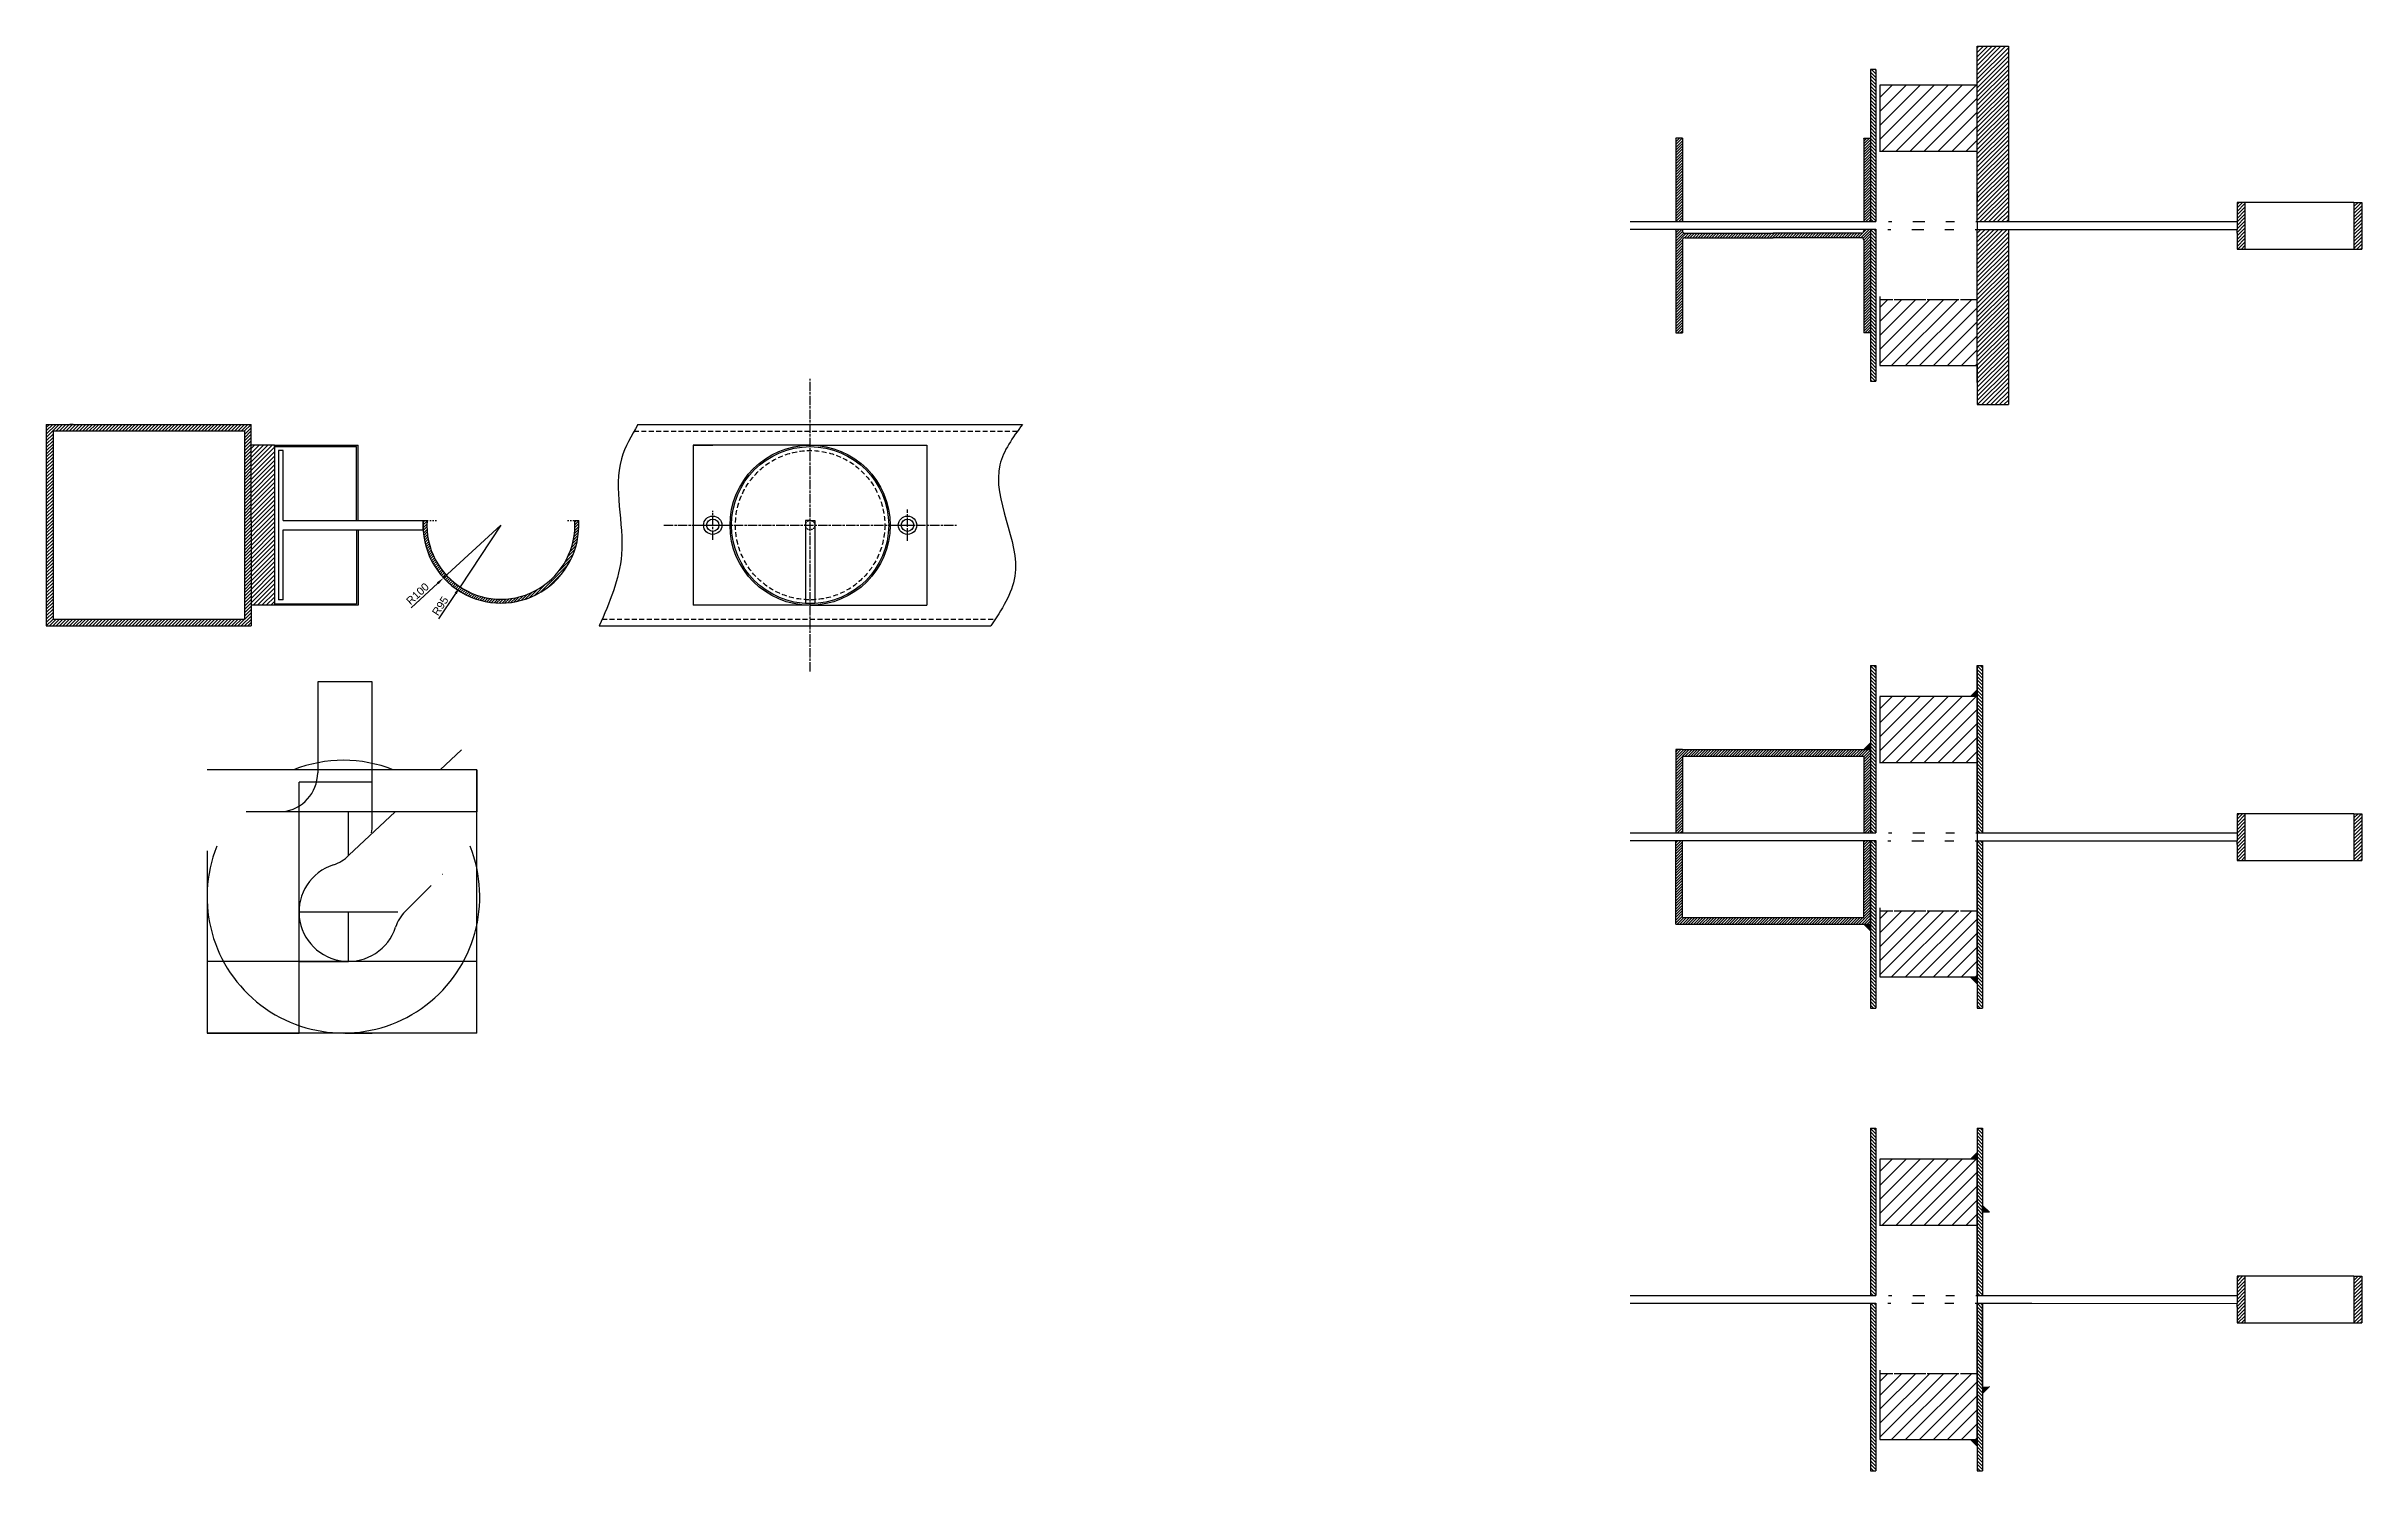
# Model space of a CAD drawing. Header units: millimetres. Extents: x 717 to 16552, y -884 to 8132.
# Drawn here: x 8130 to 11102, y -884 to 945 of the extents above; entities that cross this region are included whole.
import ezdxf

# ---------------------------------------------------------------- set-up
doc = ezdxf.new("R2010")
doc.units = ezdxf.units.MM
for name, pattern in [('ACISOWELD', [3, 2, -1]), ('AM_ISO08W050', [18, 12, -1.5, 3, -1.5]), ('HIDDEN', [9.525, 6.35, -3.175])]:
    doc.linetypes.add(name, pattern=pattern)
doc.layers.add('AM_7', color=4, linetype='AM_ISO08W050', lineweight=25)
doc.layers.add('AM_8', color=1, linetype='Continuous', lineweight=25)
doc.styles.get("Standard").update_dxf_attribs({"font": 'arial.ttf'})
doc.dimstyles.new('ISO-25', dxfattribs={"dimscale": 4, "dimtxt": 2.5, "dimasz": 2.5, "dimexe": 1.25, "dimexo": 0.625, "dimtad": 1, "dimtxsty": 'Standard', "dimcen": 2.5, "dimadec": 0, "dimazin": 0, "dimtfac": 1, "dimtmove": 0, "dimatfit": 3, "dimfxl": 1, "dimarcsym": 0})
pattern_1 = [(135, (0, -3348.5997), (-2.245064, -2.245064), [])]
pattern_2 = [(45, (0, -3348.5997), (-2.245064, 2.245064), [])]
pattern_3 = [(45, (-427, -1995.4417), (-1.76776695, 1.76776695), [])]
pattern_4 = [(45, (0, -1995.4417), (-2.8284271, 2.8284271), [])]
pattern_5 = [(135, (0, -4133.51), (-2.245064, -2.245064), [])]
pattern_6 = [(45, (0, -4133.51), (-2.245064, 2.245064), [])]
pattern_7 = [(45, (-427, -2195.4904), (-1.76776695, 1.76776695), [])]
pattern_8 = [(135, (137, -4133.51), (-2.245064, -2.245064), [])]
pattern_9 = [(135, (0, -4727.4647), (-2.245064, -2.245064), [])]
pattern_10 = [(45, (0, -4727.4647), (-2.245064, 2.245064), [])]
pattern_11 = [(135, (137, -4727.4647), (-2.245064, -2.245064), [])]
pattern_12 = [(45, (0, 0), (-2.8284271, 2.8284271), [])]

msp = doc.modelspace()

# ---------------------------------------------------------------- blocks, each defined once
blk = doc.blocks.new('*D44')
at = {"color": 0, "lineweight": -2, "transparency": 16777216}
for p, q in [((8713.7, 329.9), (8640.1, 262.3)), ((8598.4, 224), (8632.8, 255.5))]:
    blk.add_line(p, q, dxfattribs=at)
at = {"color": 0, "transparency": 16777216}
blk.add_solid([(8631.6, 256.7), (8633.9, 254.3), (8640.1, 262.3)], dxfattribs=at)
at = {"layer": 'Defpoints', "color": 0, "transparency": 16777216}
for p in [(8713.7, 329.9), (8640.1, 262.3)]:
    blk.add_point(p, dxfattribs=at)
at = {"color": 0, "transparency": 16777216, "insert": (8606.8, 241.9), "char_height": 10, "attachment_point": 5, "rotation": 42.5859}
blk.add_mtext('R100', dxfattribs=at)
blk = doc.blocks.new('*D45')
at = {"color": 0, "lineweight": -2, "transparency": 16777216}
for p, q in [((8713.7, 329.9), (8661.3, 250.8)), ((8634.2, 209.9), (8655.7, 242.4))]:
    blk.add_line(p, q, dxfattribs=at)
at = {"color": 0, "transparency": 16777216}
blk.add_solid([(8654.3, 243.3), (8657.1, 241.5), (8661.3, 250.8)], dxfattribs=at)
at = {"layer": 'Defpoints', "color": 0, "transparency": 16777216}
for p in [(8713.7, 329.9), (8661.3, 250.8)]:
    blk.add_point(p, dxfattribs=at)
at = {"color": 0, "transparency": 16777216, "insert": (8635.9, 226.2), "char_height": 10, "attachment_point": 5, "rotation": 56.4657}
blk.add_mtext('R95', dxfattribs=at)

# ---------------------------------------------------------------- dimensions: what is measured, and where the dimension line sits
for mpoint, picture, middle in [((8640.116, 262.272), '*D44', (8606.759, 241.945)), ((8661.261, 250.754), '*D45', (8635.87, 226.211))]:
    dim = msp.add_radius_dim(center=(8713.742, 329.942), mpoint=mpoint, dimstyle='ISO-25')
    dim.commit()
    dim.dimension.update_dxf_attribs({"geometry": picture, "text_midpoint": middle})

# ---------------------------------------------------------------- hatches: boundary and pattern name
h = msp.add_hatch()
h.set_pattern_fill('ANSI31', color=256, angle=90)
h.set_pattern_definition(pattern_1)
h.paths.add_polyline_path([(10471.737, 719.823), (10478.737, 719.823), (10478.737, 914.823), (10471.737, 914.823)])
h = msp.add_hatch()
h.set_pattern_fill('ANSI31', color=256, scale=4, style=0)
h.set_pattern_definition([(45, (-30, -3348.6), (-8.980256, 8.980256), [])])
edge = h.paths.add_edge_path(flags=0)
edge.add_arc((10543.737, 633.288), 13.5, -94.151925, -85.848075, ccw=False)
edge.add_line((10542.76, 619.823), (10502.307, 619.823))
edge.add_arc((10501.33, 633.288), 13.5, -94.151925, -85.848075, ccw=False)
edge.add_line((10500.353, 619.823), (10483.737, 619.823))
edge.add_line((10483.737, 619.823), (10483.737, 534.823))
edge.add_line((10483.737, 534.823), (10608.737, 534.823))
edge.add_line((10608.737, 534.823), (10608.737, 619.823))
edge.add_line((10608.737, 619.823), (10587.121, 619.823))
edge.add_arc((10586.144, 633.288), 13.5, -94.151925, -85.848075, ccw=False)
edge.add_line((10585.166, 619.823), (10544.714, 619.823))
h.paths.add_polyline_path([(10483.737, 894.823), (10483.737, 809.823), (10608.737, 809.823), (10608.737, 894.823)], flags=0)
edge = h.paths.add_edge_path(flags=0)
edge.add_arc((10586.144, 633.288), 13.5, -94.151925, -85.848075, ccw=False)
edge.add_line((10587.121, 619.823), (10585.166, 619.823))
edge = h.paths.add_edge_path(flags=0)
edge.add_arc((10501.33, 633.288), 13.5, -94.151925, -85.848075, ccw=False)
edge.add_line((10502.307, 619.823), (10500.353, 619.823))
edge = h.paths.add_edge_path(flags=0)
edge.add_arc((10543.737, 633.288), 13.5, -94.151925, -85.848075, ccw=False)
edge.add_line((10544.714, 619.823), (10542.76, 619.823))
edge = h.paths.add_edge_path(flags=0)
edge.add_arc((10586.144, 633.288), 13.5, -94.151925, -85.848075, ccw=False)
edge.add_line((10587.121, 619.823), (10585.166, 619.823))
edge = h.paths.add_edge_path(flags=0)
edge.add_arc((10501.33, 633.288), 13.5, -94.151925, -85.848075, ccw=False)
edge.add_line((10502.307, 619.823), (10500.353, 619.823))
edge = h.paths.add_edge_path(flags=0)
edge.add_arc((10543.737, 633.288), 13.5, -94.151925, -85.848075, ccw=False)
edge.add_line((10544.714, 619.823), (10542.76, 619.823))
h = msp.add_hatch()
h.set_pattern_fill('ANSI31', color=256)
h.set_pattern_definition(pattern_2)
h.paths.add_polyline_path([(10952.301, 744.453), (10942.301, 744.453), (10942.301, 725.614), (10942.301, 719.823), (10942.296, 709.61), (10942.258, 709.61), (10942.301, 704.823), (10942.301, 684.521), (10952.301, 684.521)])
h = msp.add_hatch()
h.set_pattern_fill('ANSI31', color=256)
h.set_pattern_definition(pattern_2)
h.paths.add_polyline_path([(11102.278, 744.453), (11092.278, 744.453), (11092.278, 684.521), (11102.278, 684.521)])
h = msp.add_hatch()
h.set_pattern_fill('ANSI31', color=256, angle=90)
h.set_pattern_definition(pattern_1)
h.paths.add_polyline_path([(10478.737, 709.823), (10471.737, 709.823), (10471.737, 514.823), (10478.737, 514.823)])
h = msp.add_hatch()
h.set_pattern_fill('ANSI31', color=256, angle=90)
h.set_pattern_definition(pattern_5)
h.paths.add_polyline_path([(10471.737, -65.087), (10478.737, -65.087), (10478.737, 149.913), (10471.737, 149.913)])
h = msp.add_hatch()
h.set_pattern_fill('ANSI31', color=256, angle=90)
h.set_pattern_definition(pattern_8)
h.paths.add_polyline_path([(10608.737, -65.087), (10615.737, -65.087), (10615.737, 149.913), (10608.737, 149.913)])
h = msp.add_hatch()
h.set_pattern_fill('ANSI31', color=256, scale=4, style=0)
h.set_pattern_definition([(45, (-30, -4133.51), (-8.980256, 8.980256), [])])
edge = h.paths.add_edge_path(flags=0)
edge.add_arc((10543.737, -151.622), 13.5, -94.151925, -85.848075, ccw=False)
edge.add_line((10542.76, -165.087), (10502.307, -165.087))
edge.add_arc((10501.33, -151.622), 13.5, -94.151925, -85.848075, ccw=False)
edge.add_line((10500.353, -165.087), (10483.737, -165.087))
edge.add_line((10483.737, -165.087), (10483.737, -250.087))
edge.add_line((10483.737, -250.087), (10608.737, -250.087))
edge.add_line((10608.737, -250.087), (10608.737, -165.087))
edge.add_line((10608.737, -165.087), (10587.121, -165.087))
edge.add_arc((10586.144, -151.622), 13.5, -94.151925, -85.848075, ccw=False)
edge.add_line((10585.166, -165.087), (10544.714, -165.087))
h.paths.add_polyline_path([(10483.737, 109.913), (10483.737, 24.913), (10608.737, 24.913), (10608.737, 109.913)], flags=0)
edge = h.paths.add_edge_path(flags=0)
edge.add_arc((10586.144, -151.622), 13.5, -94.151925, -85.848075, ccw=False)
edge.add_line((10587.121, -165.087), (10585.166, -165.087))
edge = h.paths.add_edge_path(flags=0)
edge.add_arc((10501.33, -151.622), 13.5, -94.151925, -85.848075, ccw=False)
edge.add_line((10502.307, -165.087), (10500.353, -165.087))
edge = h.paths.add_edge_path(flags=0)
edge.add_arc((10543.737, -151.622), 13.5, -94.151925, -85.848075, ccw=False)
edge.add_line((10544.714, -165.087), (10542.76, -165.087))
edge = h.paths.add_edge_path(flags=0)
edge.add_arc((10586.144, -151.622), 13.5, -94.151925, -85.848075, ccw=False)
edge.add_line((10587.121, -165.087), (10585.166, -165.087))
edge = h.paths.add_edge_path(flags=0)
edge.add_arc((10501.33, -151.622), 13.5, -94.151925, -85.848075, ccw=False)
edge.add_line((10502.307, -165.087), (10500.353, -165.087))
edge = h.paths.add_edge_path(flags=0)
edge.add_arc((10543.737, -151.622), 13.5, -94.151925, -85.848075, ccw=False)
edge.add_line((10544.714, -165.087), (10542.76, -165.087))
h = msp.add_hatch()
h.set_pattern_fill('ANSI31', color=256)
h.set_pattern_definition(pattern_6)
h.paths.add_polyline_path([(10952.301, -40.457), (10942.301, -40.457), (10942.301, -59.296), (10942.301, -65.087), (10942.296, -75.3), (10942.258, -75.3), (10942.301, -80.087), (10942.301, -100.389), (10952.301, -100.389)])
h = msp.add_hatch()
h.set_pattern_fill('ANSI31', color=256)
h.set_pattern_definition(pattern_6)
h.paths.add_polyline_path([(11102.278, -40.457), (11092.278, -40.457), (11092.278, -100.389), (11102.278, -100.389)])
h = msp.add_hatch()
h.set_pattern_fill('ANSI31', color=256, angle=90)
h.set_pattern_definition(pattern_5)
h.paths.add_polyline_path([(10478.737, -75.087), (10471.737, -75.087), (10471.737, -290.087), (10478.737, -290.087)])
h = msp.add_hatch()
h.set_pattern_fill('ANSI31', color=256, angle=90)
h.set_pattern_definition(pattern_8)
h.paths.add_polyline_path([(10615.737, -75.087), (10608.737, -75.087), (10608.737, -290.087), (10615.737, -290.087)])
h = msp.add_hatch()
h.set_pattern_fill('ANSI31', color=256, angle=90)
h.set_pattern_definition(pattern_9)
h.paths.add_polyline_path([(10471.737, -659.042), (10478.737, -659.042), (10478.737, -444.042), (10471.737, -444.042)])
h = msp.add_hatch()
h.set_pattern_fill('ANSI31', color=256, angle=90)
h.set_pattern_definition(pattern_11)
h.paths.add_polyline_path([(10608.737, -659.042), (10615.737, -659.042), (10615.737, -444.042), (10608.737, -444.042)])
h = msp.add_hatch()
h.set_pattern_fill('ANSI31', color=256, scale=4, style=0)
h.set_pattern_definition([(45, (-30, -4727.465), (-8.980256, 8.980256), [])])
edge = h.paths.add_edge_path(flags=0)
edge.add_arc((10543.737, -745.577), 13.5, -94.151925, -85.848075, ccw=False)
edge.add_line((10542.76, -759.042), (10502.307, -759.042))
edge.add_arc((10501.33, -745.577), 13.5, -94.151925, -85.848075, ccw=False)
edge.add_line((10500.353, -759.042), (10483.737, -759.042))
edge.add_line((10483.737, -759.042), (10483.737, -844.042))
edge.add_line((10483.737, -844.042), (10608.737, -844.042))
edge.add_line((10608.737, -844.042), (10608.737, -759.042))
edge.add_line((10608.737, -759.042), (10587.121, -759.042))
edge.add_arc((10586.144, -745.577), 13.5, -94.151925, -85.848075, ccw=False)
edge.add_line((10585.166, -759.042), (10544.714, -759.042))
h.paths.add_polyline_path([(10483.737, -484.042), (10483.737, -569.042), (10608.737, -569.042), (10608.737, -484.042)], flags=0)
edge = h.paths.add_edge_path(flags=0)
edge.add_arc((10586.144, -745.577), 13.5, -94.151925, -85.848075, ccw=False)
edge.add_line((10587.121, -759.042), (10585.166, -759.042))
edge = h.paths.add_edge_path(flags=0)
edge.add_arc((10501.33, -745.577), 13.5, -94.151925, -85.848075, ccw=False)
edge.add_line((10502.307, -759.042), (10500.353, -759.042))
edge = h.paths.add_edge_path(flags=0)
edge.add_arc((10543.737, -745.577), 13.5, -94.151925, -85.848075, ccw=False)
edge.add_line((10544.714, -759.042), (10542.76, -759.042))
edge = h.paths.add_edge_path(flags=0)
edge.add_arc((10586.144, -745.577), 13.5, -94.151925, -85.848075, ccw=False)
edge.add_line((10587.121, -759.042), (10585.166, -759.042))
edge = h.paths.add_edge_path(flags=0)
edge.add_arc((10501.33, -745.577), 13.5, -94.151925, -85.848075, ccw=False)
edge.add_line((10502.307, -759.042), (10500.353, -759.042))
edge = h.paths.add_edge_path(flags=0)
edge.add_arc((10543.737, -745.577), 13.5, -94.151925, -85.848075, ccw=False)
edge.add_line((10544.714, -759.042), (10542.76, -759.042))
h = msp.add_hatch()
h.set_pattern_fill('ANSI31', color=256)
h.set_pattern_definition(pattern_10)
h.paths.add_polyline_path([(10952.301, -634.412), (10942.301, -634.412), (10942.301, -653.251), (10942.301, -659.042), (10942.296, -669.255), (10942.258, -669.255), (10942.301, -674.042), (10942.301, -694.344), (10952.301, -694.344)])
h = msp.add_hatch()
h.set_pattern_fill('ANSI31', color=256)
h.set_pattern_definition(pattern_10)
h.paths.add_polyline_path([(11102.278, -634.412), (11092.278, -634.412), (11092.278, -694.344), (11102.278, -694.344)])
h = msp.add_hatch()
h.set_pattern_fill('ANSI31', color=256, angle=90)
h.set_pattern_definition(pattern_9)
h.paths.add_polyline_path([(10478.737, -669.042), (10471.737, -669.042), (10471.737, -884.042), (10478.737, -884.042)])
h = msp.add_hatch()
h.set_pattern_fill('ANSI31', color=256, angle=90)
h.set_pattern_definition(pattern_11)
h.paths.add_polyline_path([(10615.737, -669.042), (10608.737, -669.042), (10608.737, -884.042), (10615.737, -884.042)])
at = {"layer": 'AM_8'}
h = msp.add_hatch(dxfattribs=at)
h.set_pattern_fill('_U', color=0, scale=4, angle=45, style=0, pattern_type=0)
h.set_pattern_definition(pattern_4)
h.paths.add_polyline_path([(10648.737, 719.823), (10648.737, 944.823), (10608.737, 944.823), (10608.737, 809.823), (10608.737, 806.309), (10608.737, 719.823)])
at = {"layer": 'AM_8', "true_color": 0xf1eb1f}
h = msp.add_hatch(dxfattribs=at)
h.set_pattern_fill('_U', color=2, scale=2.5, angle=45, style=0, pattern_type=0)
h.set_pattern_definition(pattern_3)
h.paths.add_polyline_path([(10230.337, 719.823), (10230.337, 826.84), (10221.737, 826.84), (10221.737, 719.823)])
h = msp.add_hatch(dxfattribs=at)
h.set_pattern_fill('_U', color=2, scale=2.5, angle=45, style=0, pattern_type=0)
h.set_pattern_definition(pattern_3)
h.paths.add_polyline_path([(10463.137, 826.84), (10463.137, 719.823), (10471.737, 719.823), (10471.737, 826.84)])
h = msp.add_hatch(dxfattribs=at)
h.set_pattern_fill('_U', color=2, scale=2.5, angle=45, style=0, pattern_type=0)
h.set_pattern_definition(pattern_3)
edge = h.paths.add_edge_path()
edge.add_arc((10460.137, 695.94), 3, 0, 90, ccw=False)
edge.add_line((10463.137, 695.94), (10463.137, 576.84))
edge.add_line((10463.137, 576.84), (10471.737, 576.84))
edge.add_line((10471.737, 576.84), (10471.737, 709.629))
edge.add_line((10471.737, 709.629), (10463.137, 709.632))
edge.add_line((10463.137, 709.632), (10463.137, 707.74))
edge.add_arc((10460.137, 707.74), 3, -90, 0, ccw=False)
edge.add_line((10460.137, 704.74), (10233.337, 704.74))
edge.add_arc((10233.337, 707.74), 3, 180, 270, ccw=False)
edge.add_line((10230.337, 707.74), (10230.337, 709.74))
edge.add_line((10230.337, 709.74), (10221.737, 709.74))
edge.add_line((10221.737, 709.74), (10221.737, 576.84))
edge.add_line((10221.737, 576.84), (10230.337, 576.84))
edge.add_line((10230.337, 576.84), (10230.337, 695.94))
edge.add_arc((10233.337, 695.94), 3, 90, 180, ccw=False)
edge.add_line((10233.337, 698.94), (10460.137, 698.94))
at = {"layer": 'AM_8'}
h = msp.add_hatch(dxfattribs=at)
h.set_pattern_fill('_U', color=0, scale=4, angle=45, style=0, pattern_type=0)
h.set_pattern_definition(pattern_4)
h.paths.add_polyline_path([(10648.737, 484.823), (10648.737, 709.74), (10638.737, 709.74), (10608.737, 709.753), (10608.737, 484.823)])
h = msp.add_hatch(dxfattribs=at)
h.set_pattern_fill('_U', color=256, scale=3, angle=45, style=0, pattern_type=0)
h.set_pattern_definition([(45, (0, 0), (-2.1213203, 2.1213203), [])])
h.paths.add_polyline_path([(8138.818, 450.642), (8384.518, 450.642), (8384.518, 341.334), (8384.518, 335.942), (8384.518, 324.386), (8393.118, 324.386), (8393.118, 459.242), (8160.218, 459.242), (8130.218, 459.242), (8130.218, 200.642), (8393.118, 200.642), (8393.118, 227.112), (8393.118, 229.112), (8393.118, 324.386), (8384.518, 324.386), (8384.518, 323.942), (8384.518, 318.55), (8384.518, 209.242), (8138.818, 209.242)])
at = {"layer": 'AM_8', "true_color": 0x139b48}
h = msp.add_hatch(dxfattribs=at)
h.set_pattern_fill('_U', color=114, scale=4, angle=45, style=0, pattern_type=0)
h.set_pattern_definition(pattern_12)
h.paths.add_polyline_path([(8423.118, 324.394), (8423.118, 432.772), (8393.118, 432.772), (8393.118, 324.394)])
at = {"layer": 'AM_8'}
h = msp.add_hatch(dxfattribs=at)
h.set_pattern_fill('_U', color=256, scale=2.5, angle=45, style=0, pattern_type=0)
h.set_pattern_definition([(45, (0, 0), (-1.76776695, 1.76776695), [])])
edge = h.paths.add_edge_path()
edge.add_arc((8713.742, 329.942), 95, 176.378909, 363.621091)
edge.add_line((8808.553, 335.942), (8813.562, 335.942))
edge.add_arc((8713.742, 329.942), 100, -183.439813, 3.439813, ccw=False)
edge.add_line((8613.922, 335.942), (8618.932, 335.942))
at = {"layer": 'AM_8', "true_color": 0x139b48}
h = msp.add_hatch(dxfattribs=at)
h.set_pattern_fill('_U', color=114, scale=4, angle=45, style=0, pattern_type=0)
h.set_pattern_definition(pattern_12)
h.paths.add_polyline_path([(8393.118, 227.112), (8423.118, 227.112), (8423.118, 324.386), (8393.118, 324.386), (8393.118, 323.942), (8393.118, 229.112)])
at = {"layer": 'AM_8'}
for points in [[(10608.737, 118.513), (10600.137, 109.913), (10608.737, 109.913)], [(10471.737, 50.529), (10463.137, 41.929), (10471.737, 41.929)], [(10471.737, -190.774), (10463.137, -182.174), (10471.737, -182.174)], [(10608.737, -258.758), (10600.137, -250.158), (10608.737, -250.158)], [(10608.737, -475.442), (10600.137, -484.042), (10608.737, -484.042)], [(10615.737, -552.025), (10624.337, -552.025), (10615.737, -543.425)], [(10615.737, -776.129), (10624.337, -776.129), (10615.737, -784.729)], [(10608.737, -852.712), (10600.137, -844.112), (10608.737, -844.112)]]:
    msp.add_hatch(color=0, dxfattribs=at).paths.add_polyline_path(points)
at = {"layer": 'AM_8', "true_color": 0xf1eb1f}
h = msp.add_hatch(dxfattribs=at)
h.set_pattern_fill('_U', color=2, scale=2.5, angle=45, style=0, pattern_type=0)
h.set_pattern_definition(pattern_7)
h.paths.add_polyline_path([(10463.137, -65.087), (10471.737, -65.087), (10471.737, 41.929), (10221.737, 41.929), (10221.737, -65.087), (10230.337, -65.087), (10230.337, 33.329), (10463.137, 33.329)])
h = msp.add_hatch(dxfattribs=at)
h.set_pattern_fill('_U', color=2, scale=2.5, angle=45, style=0, pattern_type=0)
h.set_pattern_definition(pattern_7)
h.paths.add_polyline_path([(10463.137, -75.158), (10471.737, -75.158), (10471.737, -182.174), (10221.737, -182.174), (10221.737, -75.158), (10230.337, -75.158), (10230.337, -173.574), (10463.137, -173.574)])

# ---------------------------------------------------------------- linework, layer by layer
for p, q in [((10608.737, 894.823), (10608.737, 944.823)), ((10608.737, 944.823), (10648.737, 944.823)), ((10648.737, 944.823), (10648.737, 719.823)), ((10478.737, 914.823), (10471.737, 914.823)), ((10471.737, 914.823), (10471.737, 719.823)), ((10478.737, 914.823), (10478.737, 719.823)), ((10608.737, 894.823), (10483.737, 894.823)), ((10483.737, 894.823), (10483.737, 809.167)), ((10608.737, 719.823), (10608.737, 894.823)), ((10608.737, 755.126), (10608.737, 844.455)), ((10230.337, 826.84), (10221.737, 826.84)), ((10221.737, 826.84), (10221.737, 719.823)), ((10230.337, 826.84), (10230.337, 719.823)), ((10463.137, 826.84), (10463.137, 719.823)), ((10463.137, 826.84), (10471.737, 826.84)), ((10471.737, 826.84), (10471.737, 719.823)), ((10608.737, 809.823), (10483.737, 809.823)), ((10608.737, 719.823), (10608.737, 809.823)), ((10608.737, 719.823), (10608.737, 809.823)), ((10648.737, 826.84), (10648.737, 719.823)), ((10608.737, 755.126), (10608.737, 745.126)), ((10608.737, 719.823), (10608.737, 745.126)), ((11092.301, 744.453), (10942.301, 744.453)), ((10942.301, 744.453), (10942.301, 725.614)), ((10952.301, 744.453), (10952.301, 684.521)), ((11092.278, 744.453), (11092.278, 684.521)), ((11092.278, 744.453), (11102.278, 744.453)), ((11102.278, 744.453), (11102.278, 684.521)), ((10163.457, 719.823), (10478.737, 719.823)), ((10494.975, 719.823), (10498.973, 719.823)), ((10526.201, 719.823), (10541.38, 719.823)), ((10568.607, 719.823), (10579.789, 719.823)), ((10606.882, 719.823), (10638.737, 719.823)), ((10608.737, 719.823), (10608.737, 709.753)), ((10638.737, 719.823), (10678.737, 719.823)), ((10648.737, 719.823), (10648.737, 724.823)), ((10678.737, 719.823), (10942.301, 719.823)), ((10942.301, 719.823), (10942.296, 709.61)), ((10942.301, 725.614), (10942.301, 719.823)), ((10163.457, 709.823), (10478.737, 709.823)), ((10221.737, 709.823), (10221.737, 576.84)), ((10230.337, 709.74), (10230.337, 707.74)), ((10230.337, 695.94), (10230.337, 576.84)), ((10233.337, 704.74), (10238.337, 704.74)), ((10233.337, 704.74), (10346.737, 704.74)), ((10233.337, 698.94), (10346.737, 698.94)), ((10460.137, 704.74), (10346.737, 704.74)), ((10460.137, 698.94), (10346.737, 698.94)), ((10463.137, 709.632), (10463.137, 707.74)), ((10463.137, 695.94), (10463.137, 576.84)), ((10471.737, 709.823), (10471.737, 514.823)), ((10471.737, 709.629), (10471.737, 585.44)), ((10478.737, 709.823), (10478.737, 514.823)), ((10494.142, 709.802), (10497.669, 709.8)), ((10524.895, 709.788), (10540.074, 709.782)), ((10567.3, 709.77), (10578.953, 709.765)), ((10606.045, 709.754), (10638.737, 709.74)), ((10608.737, 684.521), (10608.737, 709.753)), ((10608.737, 513.031), (10608.737, 684.521)), ((10638.737, 709.74), (10678.737, 709.74)), ((10648.737, 709.74), (10648.737, 674.521)), ((10648.737, 709.74), (10648.737, 704.74)), ((10648.737, 709.74), (10648.737, 585.44)), ((10678.737, 709.723), (10942.258, 709.61)), ((10942.301, 704.823), (10942.258, 709.61)), ((10942.301, 704.823), (10942.301, 684.521)), ((10942.301, 684.521), (11102.278, 684.521)), ((10648.737, 674.521), (10648.737, 484.823)), ((10483.737, 623.696), (10483.737, 619.823)), ((10483.737, 623.696), (10483.737, 534.823)), ((10483.737, 619.823), (10500.353, 619.823)), ((10502.307, 619.823), (10542.76, 619.823)), ((10544.714, 619.823), (10585.166, 619.823)), ((10587.121, 619.823), (10608.737, 619.823)), ((10221.737, 576.84), (10230.337, 576.84)), ((10471.737, 576.84), (10463.137, 576.84)), ((10471.737, 585.44), (10471.737, 576.84)), ((10478.877, 585.44), (10478.877, 585.44)), ((10648.737, 585.44), (10648.737, 576.84)), ((10471.737, 514.823), (10478.737, 514.823)), ((10483.737, 534.823), (10608.737, 534.823)), ((10608.737, 534.823), (10608.737, 484.823)), ((10608.737, 513.031), (10608.737, 484.823)), ((10608.737, 484.823), (10648.737, 484.823)), ((8130.218, 459.242), (8393.118, 459.242)), ((8130.218, 459.242), (8130.218, 335.942)), ((8384.518, 450.642), (8138.818, 450.642)), ((8138.818, 450.642), (8138.818, 335.942)), ((8164.518, 459.242), (8160.218, 459.242)), ((8384.518, 450.642), (8384.518, 335.942)), ((8393.118, 335.942), (8393.118, 459.242)), ((8889.445, 459.242), (9383.158, 459.242)), ((8423.118, 432.772), (8393.118, 432.772)), ((8423.118, 432.772), (8423.118, 227.112)), ((8423.118, 430.772), (8423.118, 432.772)), ((8423.118, 432.772), (8530.598, 432.772)), ((8423.118, 432.772), (8423.118, 430.772)), ((8423.118, 430.772), (8528.598, 430.772)), ((8434.118, 425.772), (8428.118, 425.772)), ((8434.118, 425.772), (8428.118, 425.772)), ((8428.118, 425.772), (8428.118, 234.112)), ((8434.118, 407.942), (8434.118, 425.772)), ((8434.118, 420.772), (8434.118, 425.772)), ((8528.598, 335.942), (8528.598, 430.772)), ((8530.598, 335.942), (8530.598, 432.772)), ((9110.669, 432.78), (8960.669, 432.78)), ((8960.669, 432.78), (8960.669, 227.104)), ((8960.669, 432.78), (8985.669, 432.78)), ((9110.669, 432.78), (9260.669, 432.78)), ((9260.669, 432.78), (9260.669, 227.104)), ((8434.118, 335.942), (8434.118, 407.942)), ((8130.218, 335.942), (8130.218, 323.942)), ((8138.818, 335.942), (8138.818, 323.942)), ((8384.518, 335.942), (8384.518, 323.942)), ((8393.118, 335.942), (8393.118, 323.942)), ((8434.118, 335.942), (8613.742, 335.942)), ((8528.598, 335.942), (8530.598, 335.942)), ((8613.742, 335.942), (8613.742, 323.942)), ((8613.742, 335.942), (8618.932, 335.942)), ((8808.553, 335.942), (8813.562, 335.942)), ((9104.669, 335.942), (9104.669, 229.942)), ((9110.669, 335.942), (9104.669, 335.942)), ((9104.669, 335.942), (9116.669, 335.942)), ((9116.669, 335.942), (9116.669, 229.942)), ((8130.218, 323.942), (8130.218, 200.642)), ((8138.818, 323.942), (8138.818, 209.242)), ((8384.518, 323.942), (8384.518, 209.242)), ((8393.118, 323.942), (8393.118, 229.112)), ((8393.118, 323.942), (8393.118, 200.642)), ((8434.118, 323.942), (8613.742, 323.942)), ((8434.118, 234.112), (8434.118, 323.942)), ((8528.598, 323.942), (8528.598, 229.112)), ((8530.598, 323.942), (8530.598, 227.112)), ((8138.818, 209.242), (8384.518, 209.242)), ((8423.118, 227.112), (8393.118, 227.112)), ((8423.118, 229.112), (8528.598, 229.112)), ((8423.118, 229.112), (8423.118, 229.112)), ((8423.118, 229.112), (8423.118, 227.112)), ((8530.598, 227.112), (8423.118, 227.112)), ((8434.118, 234.112), (8428.118, 234.112)), ((9110.669, 227.104), (8960.669, 227.104)), ((9104.669, 229.942), (9116.669, 229.942)), ((9110.669, 227.104), (9260.669, 227.104)), ((8130.218, 200.642), (8393.118, 200.642)), ((8840.03, 200.642), (9342.53, 200.642)), ((10471.737, 149.913), (10471.737, -65.087)), ((10471.737, 149.913), (10478.737, 149.913)), ((10478.737, 149.913), (10478.737, -65.087)), ((10608.737, 149.913), (10608.737, -65.087)), ((10608.737, 149.913), (10615.737, 149.913)), ((10608.737, 109.913), (10608.737, 149.913)), ((10615.737, 149.913), (10615.737, -65.087)), ((8548.564, 129.014), (8478.564, 129.014)), ((8478.564, 129.014), (8478.564, 11.991)), ((8548.564, -54.77), (8548.564, 129.014)), ((10608.737, 109.913), (10483.737, 109.913)), ((10483.737, 109.913), (10483.737, 24.257)), ((10600.137, 109.913), (10608.737, 118.513)), ((10608.737, -65.087), (10608.737, 109.913)), ((10608.737, -29.784), (10608.737, 59.544)), ((8663.276, 41.694), (8635.806, 15.933)), ((10230.337, 41.929), (10221.737, 41.929)), ((10221.737, 41.929), (10221.737, -65.087)), ((10230.337, 41.929), (10463.137, 41.929)), ((10230.337, 33.329), (10230.337, -65.087)), ((10230.337, 33.329), (10463.137, 33.329)), ((10463.137, 41.929), (10471.737, 50.529)), ((10463.137, 41.929), (10471.737, 41.929)), ((10463.137, 33.329), (10463.137, -65.087)), ((10471.737, 41.929), (10471.737, -65.087)), ((8682.648, 15.933), (8336.648, 15.933)), ((8682.648, 15.933), (8336.648, 15.933)), ((8682.648, -322.067), (8682.648, 15.933)), ((8682.648, 15.933), (8682.648, -0.067)), ((10608.737, 24.913), (10483.737, 24.913)), ((10608.737, -65.087), (10608.737, 24.913)), ((10608.737, -65.087), (10608.737, 24.913)), ((8454.648, -322.067), (8454.648, -0.067)), ((8548.564, -0.067), (8454.648, -0.067)), ((8682.648, -0.067), (8682.648, -38.167)), ((8682.648, -38.167), (8386.648, -38.167)), ((8518.148, -94.434), (8518.148, -38.167)), ((8578.119, -38.167), (8518.7, -93.891)), ((10608.737, -29.784), (10608.737, -39.784)), ((10608.737, -65.087), (10608.737, -39.784)), ((11092.301, -40.457), (10942.301, -40.457)), ((10942.301, -40.457), (10942.301, -59.296)), ((10942.301, -59.296), (10942.301, -65.087)), ((10952.301, -40.457), (10952.301, -100.389)), ((11092.278, -40.457), (11092.278, -100.389)), ((11092.278, -40.457), (11102.278, -40.457)), ((11102.278, -40.457), (11102.278, -100.389)), ((8336.648, -88.167), (8336.648, -322.067)), ((10163.457, -65.087), (10478.737, -65.087)), ((10163.457, -75.087), (10478.737, -75.087)), ((10221.737, -182.174), (10221.737, -75.087)), ((10230.337, -173.574), (10230.337, -75.158)), ((10463.137, -173.574), (10463.137, -75.158)), ((10471.737, -75.087), (10471.737, -270.087)), ((10471.737, -182.174), (10471.737, -75.158)), ((10478.737, -75.087), (10478.737, -290.087)), ((10494.142, -75.109), (10497.669, -75.11)), ((10494.975, -65.087), (10498.973, -65.087)), ((10524.895, -75.122), (10540.074, -75.128)), ((10526.201, -65.087), (10541.38, -65.087)), ((10567.3, -75.14), (10578.953, -75.145)), ((10568.607, -65.087), (10579.789, -65.087)), ((10606.045, -75.157), (10638.737, -75.171)), ((10606.882, -65.087), (10638.737, -65.087)), ((10608.737, -65.087), (10608.737, -75.158)), ((10608.737, -75.087), (10608.737, -270.087)), ((10608.737, -100.389), (10608.737, -75.158)), ((10615.737, -75.087), (10615.737, -290.087)), ((10638.737, -65.087), (10678.737, -65.087)), ((10638.737, -75.171), (10678.737, -75.171)), ((10678.737, -65.087), (10942.301, -65.087)), ((10678.737, -75.188), (10942.258, -75.3)), ((10942.301, -80.087), (10942.258, -75.3)), ((10942.301, -65.087), (10942.296, -75.3)), ((10942.301, -80.087), (10942.301, -100.389)), ((8638.524, -118.117), (8638.607, -118.117)), ((8682.648, -118.117), (8684.266, -118.117)), ((10608.737, -250.087), (10608.737, -100.389)), ((10942.301, -100.389), (11102.278, -100.389)), ((8624.237, -132.707), (8590.825, -166.015)), ((8454.648, -230.067), (8454.648, -166.567)), ((8454.648, -166.567), (8556.743, -166.567)), ((8518.148, -230.067), (8518.148, -166.567)), ((8518.148, -166.567), (8581.648, -166.567)), ((10230.337, -173.574), (10463.137, -173.574)), ((10483.737, -161.214), (10483.737, -165.087)), ((10483.737, -161.214), (10483.737, -250.087)), ((10483.737, -165.087), (10500.353, -165.087)), ((10502.307, -165.087), (10542.76, -165.087)), ((10544.714, -165.087), (10585.166, -165.087)), ((10587.121, -165.087), (10608.737, -165.087)), ((10221.737, -182.174), (10463.137, -182.174)), ((10463.137, -182.174), (10471.737, -182.174)), ((10463.137, -182.174), (10471.737, -190.774)), ((8682.648, -230.067), (8336.648, -230.067)), ((8454.648, -230.067), (8518.148, -230.067)), ((8682.648, -322.067), (8682.648, -230.067)), ((10483.737, -250.087), (10608.737, -250.087)), ((10600.137, -250.158), (10608.737, -258.758)), ((10471.737, -270.087), (10471.737, -290.087)), ((10471.737, -290.087), (10478.737, -290.087)), ((10608.737, -270.087), (10608.737, -290.087)), ((10608.737, -290.087), (10615.737, -290.087)), ((8682.648, -322.067), (8336.648, -322.067)), ((8336.648, -322.067), (8454.648, -322.067)), ((8513.564, -322.067), (8548.564, -322.067)), ((10471.737, -444.042), (10471.737, -659.042)), ((10471.737, -444.042), (10478.737, -444.042)), ((10478.737, -444.042), (10478.737, -659.042)), ((10608.737, -444.042), (10608.737, -659.042)), ((10608.737, -444.042), (10615.737, -444.042)), ((10615.737, -444.042), (10615.737, -659.042)), ((10600.137, -484.042), (10608.737, -475.442)), ((10608.737, -484.042), (10483.737, -484.042)), ((10483.737, -484.042), (10483.737, -569.698)), ((10608.737, -659.042), (10608.737, -484.042)), ((10608.737, -623.739), (10608.737, -534.41)), ((10615.737, -552.025), (10615.737, -543.425)), ((10615.737, -543.425), (10624.337, -552.025)), ((10624.337, -552.025), (10615.737, -552.025)), ((10615.737, -552.025), (10615.737, -659.042)), ((10624.337, -552.025), (10615.737, -552.025)), ((10608.737, -569.042), (10483.737, -569.042)), ((10608.737, -659.042), (10608.737, -569.042)), ((10608.737, -659.042), (10608.737, -569.042)), ((10608.737, -623.739), (10608.737, -633.739)), ((10608.737, -659.042), (10608.737, -633.739)), ((11092.301, -634.412), (10942.301, -634.412)), ((10942.301, -634.412), (10942.301, -653.251)), ((10942.301, -653.251), (10942.301, -659.042)), ((10952.301, -634.412), (10952.301, -694.344)), ((11092.278, -634.412), (11092.278, -694.344)), ((11092.278, -634.412), (11102.278, -634.412)), ((11102.278, -634.412), (11102.278, -694.344)), ((10163.457, -659.042), (10478.737, -659.042)), ((10163.457, -669.042), (10478.737, -669.042)), ((10471.737, -669.042), (10471.737, -864.042)), ((10478.737, -669.042), (10478.737, -884.042)), ((10494.142, -669.063), (10497.669, -669.065)), ((10494.975, -659.042), (10498.973, -659.042)), ((10524.895, -669.077), (10540.074, -669.083)), ((10526.201, -659.042), (10541.38, -659.042)), ((10567.3, -669.095), (10578.953, -669.1)), ((10568.607, -659.042), (10579.789, -659.042)), ((10606.045, -669.111), (10638.737, -669.125)), ((10606.882, -659.042), (10638.737, -659.042)), ((10608.737, -659.042), (10608.737, -669.112)), ((10608.737, -669.042), (10608.737, -864.042)), ((10608.737, -694.344), (10608.737, -669.112)), ((10615.737, -776.129), (10615.737, -669.042)), ((10615.737, -669.042), (10615.737, -884.042)), ((10638.737, -659.042), (10678.737, -659.042)), ((10638.737, -669.125), (10678.737, -669.125)), ((10678.737, -659.042), (10942.301, -659.042)), ((10678.737, -669.142), (10942.258, -669.255)), ((10942.301, -674.042), (10942.258, -669.255)), ((10942.301, -659.042), (10942.296, -669.255)), ((10942.301, -674.042), (10942.301, -694.344)), ((10608.737, -844.042), (10608.737, -694.344)), ((10942.301, -694.344), (11102.278, -694.344)), ((10483.737, -755.169), (10483.737, -759.042)), ((10483.737, -755.169), (10483.737, -844.042)), ((10483.737, -759.042), (10500.353, -759.042)), ((10502.307, -759.042), (10542.76, -759.042)), ((10544.714, -759.042), (10585.166, -759.042)), ((10587.121, -759.042), (10608.737, -759.042)), ((10615.737, -784.729), (10624.337, -776.129)), ((10483.737, -844.042), (10608.737, -844.042)), ((10600.137, -844.112), (10608.737, -852.712)), ((10471.737, -864.042), (10471.737, -884.042)), ((10471.737, -884.042), (10478.737, -884.042)), ((10608.737, -864.042), (10608.737, -884.042)), ((10608.737, -884.042), (10615.737, -884.042))]:
    msp.add_line(p, q)
at = {"linetype": 'HIDDEN'}
for p, q in [((8884.533, 450.642), (9376.889, 450.642)), ((8843.769, 209.242), (9348.248, 209.242))]:
    msp.add_line(p, q, dxfattribs=at)
for centre, radius in [((9110.669, 329.942), 102.838), ((9110.669, 329.942), 100.83), ((8985.669, 329.942), 11.8), ((8985.669, 329.942), 7.95), ((9235.669, 329.942), 11.8), ((9235.669, 329.942), 7.95), ((8336.648, -322.067), 8.411511692697602e-13)]:
    msp.add_circle(centre, radius)
msp.add_circle((9110.669, 329.942), 95.85, dxfattribs=at)
at = {"linetype": 'ACISOWELD'}
msp.add_circle((9110.669, 329.942), 6, dxfattribs=at)
for centre, radius, start, end in [((10233.337, 707.74), 3, 180, 270), ((10233.337, 695.94), 3, 90, 180), ((10460.137, 707.74), 3, 270, 0), ((10460.137, 695.94), 3, 0, 90), ((8713.742, 329.942), 100, 176.560187, 3.439813), ((8713.742, 329.942), 95, 176.378909, 3.621091), ((8428.564, 11.991), 50, 275.56045, 360), ((8511.606, -147.016), 175.062, 68.560533, 111.439467), ((8498.564, -54.77), 50, 348.067774, 0), ((8511.606, -147.016), 175.062, 158.310916, 21.714849), ((8518.148, -166.567), 63.5, 107.856645, 342.143355), ((8483.345, -58.535), 50, 287.856645, 315), ((8626.181, -201.371), 50, 135, 162.143355)]:
    msp.add_arc(centre, radius, start, end)
for points in [[(8889.445, 459.242), (8868.568, 415.284), (8868.568, 292.125), (8840.03, 200.642)], [(9383.158, 459.242), (9354.236, 407.569), (9373.518, 264.456), (9342.53, 200.642)]]:
    msp.add_spline(points, degree=3)
at = {"layer": 'AM_7'}
for p, q in [((9110.669, 142.151), (9110.669, 517.733)), ((8922.878, 329.942), (9298.46, 329.942)), ((8967.038, 329.942), (9004.3, 329.942)), ((8985.669, 311.311), (8985.669, 348.573)), ((9215.392, 329.942), (9255.946, 329.942)), ((9235.669, 309.665), (9235.669, 350.219))]:
    msp.add_line(p, q, dxfattribs=at)

msp.set_redraw_order([(e.dxf.handle, doc.entitydb.next_handle()) for e in msp.query("TEXT MTEXT ATTDEF DIMENSION ARC_DIMENSION")])  # texts and dimensions are drawn at this point

doc.saveas('drawing.dxf')
